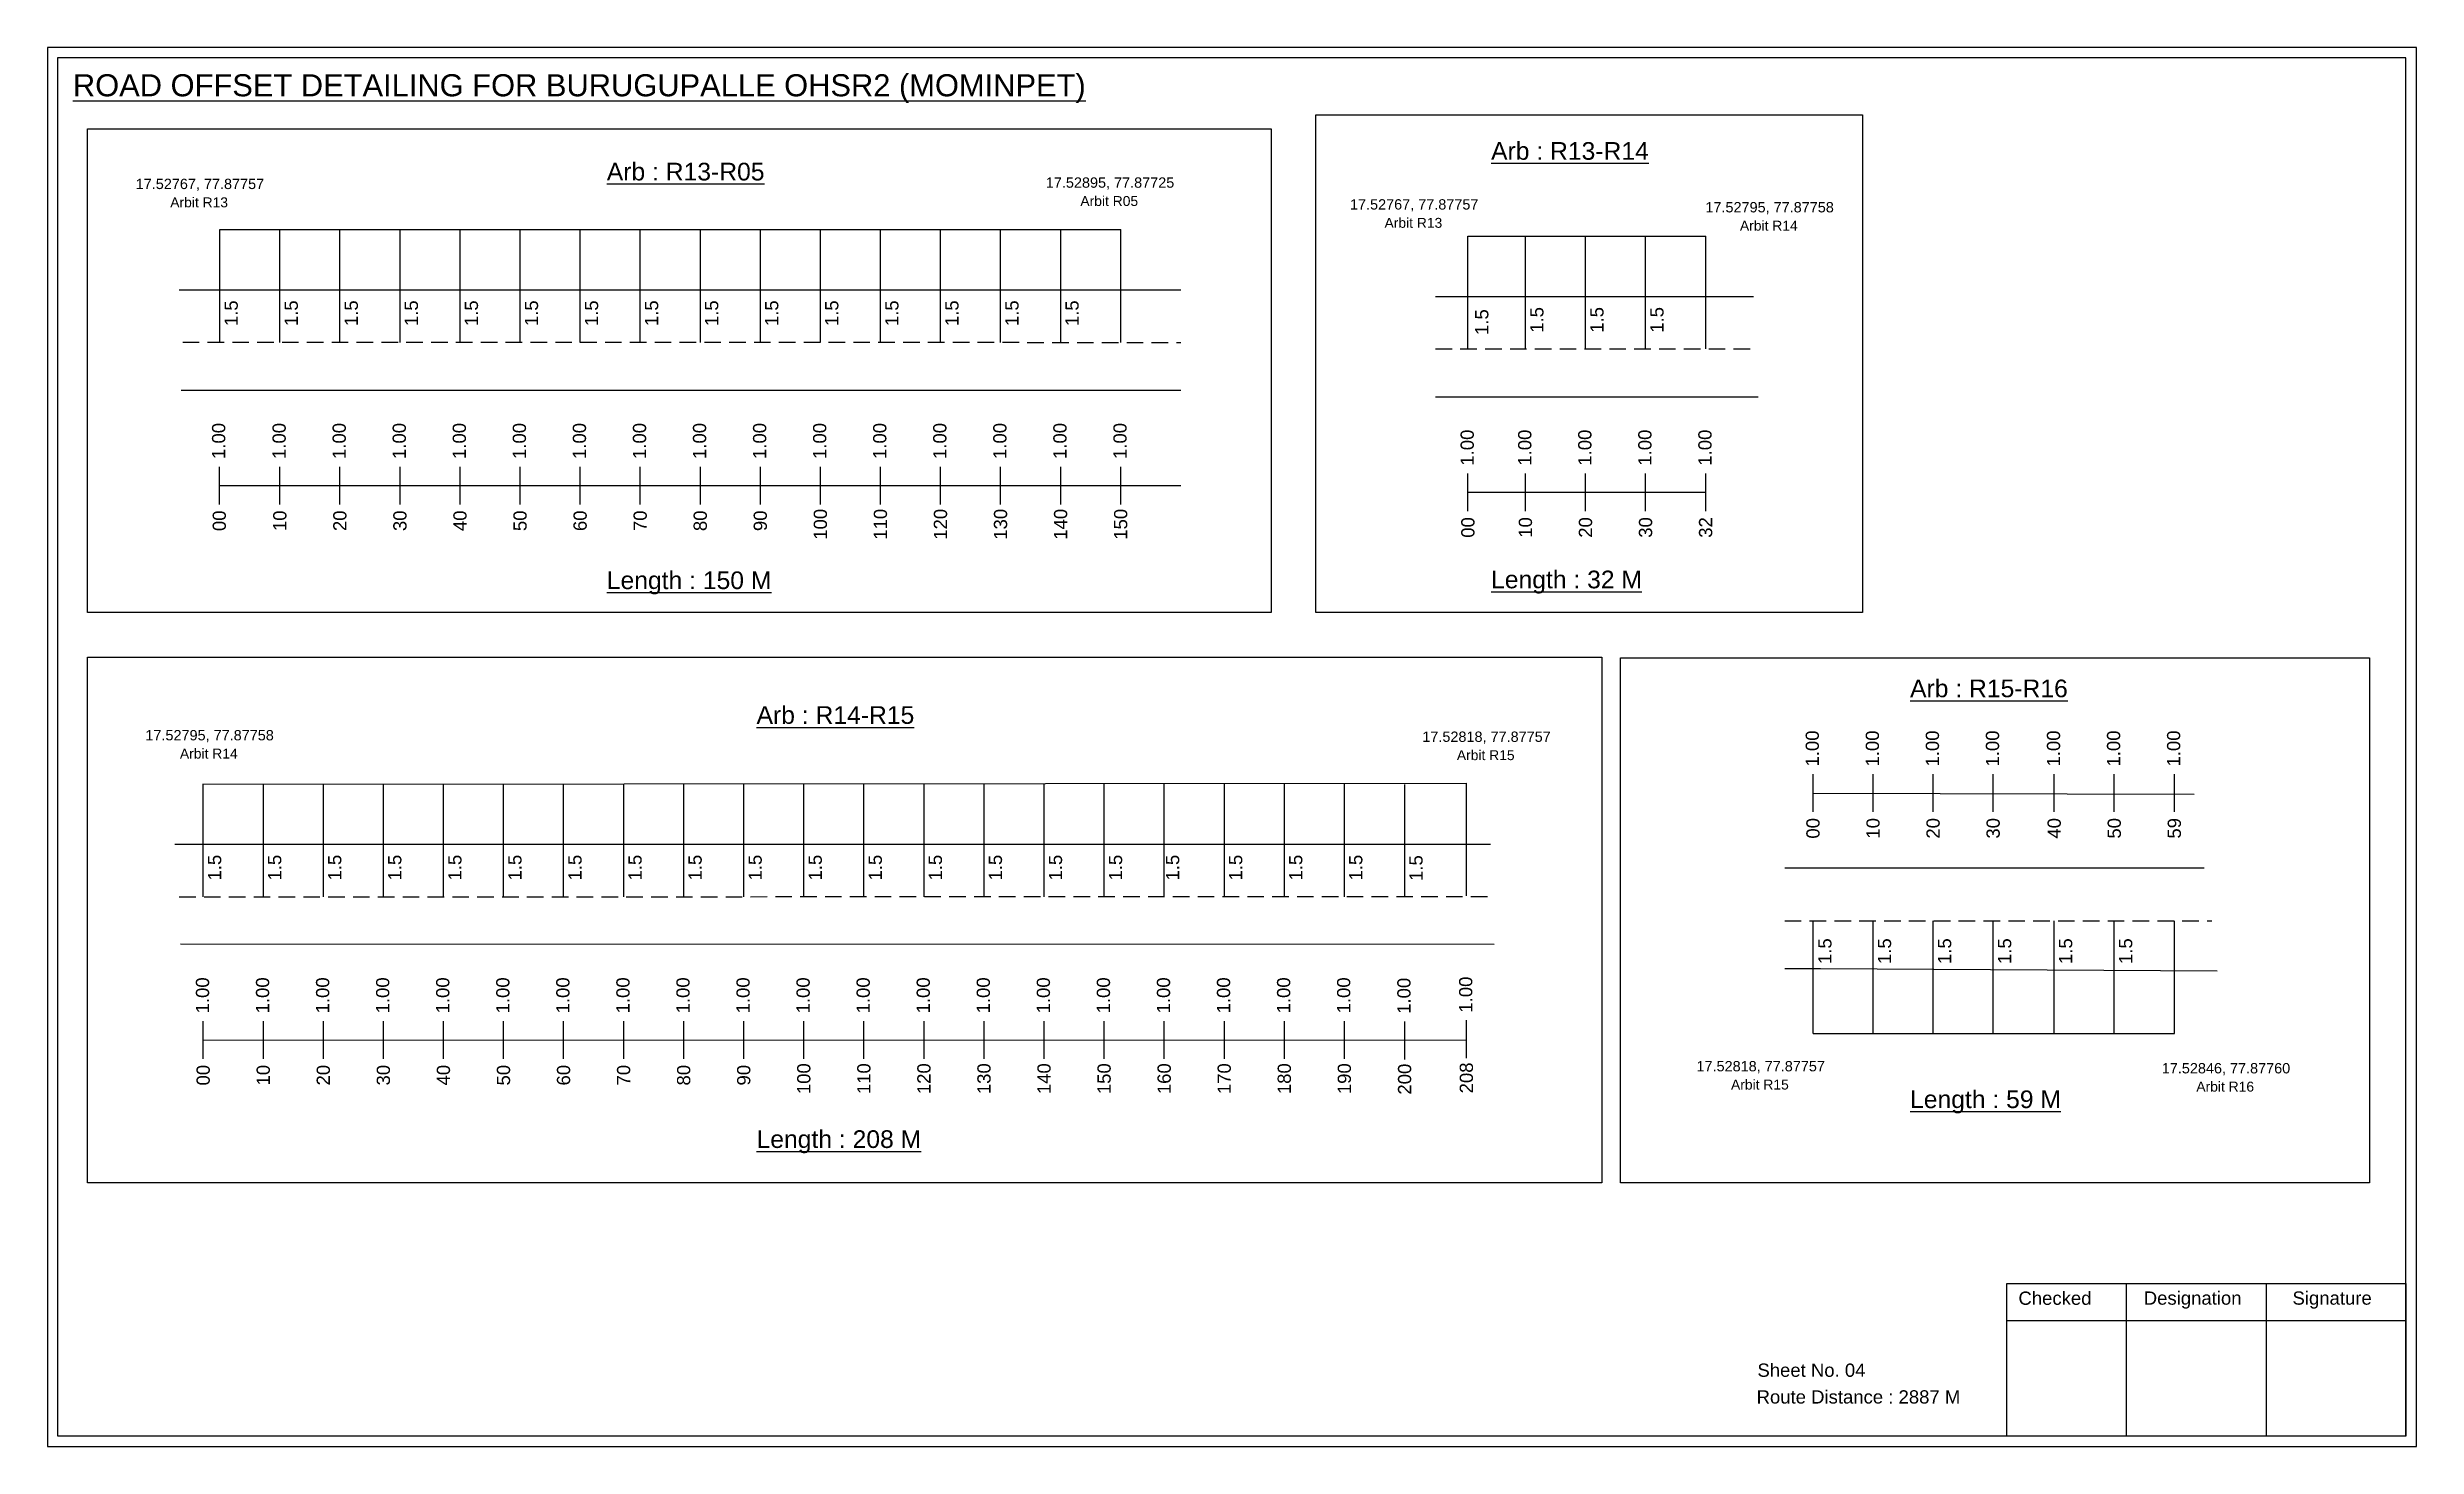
# Model space of a CAD drawing. Header units: inches. Extents: x 1065 to 7171, y 350 to 1611.
# Drawn here: x 5981 to 6517, y 444 to 760 of the extents above; entities that cross this region are included whole.
import ezdxf

# ---------------------------------------------------------------- set-up
doc = ezdxf.new("R2010")
doc.units = ezdxf.units.IN
doc.header["$MEASUREMENT"] = 0
doc.linetypes.add('DASHED2', pattern=[0.375, 0.25, -0.125])
doc.layers.add('PDF_Geometry', color=7, linetype='Continuous')
doc.layers.add('PDF_Text', color=5, linetype='Continuous')
doc.styles.add('PDF Arial', font='arial.ttf')
doc.styles.get("Standard").update_dxf_attribs({"font": 'arial.ttf'})

msp = doc.modelspace()

# ---------------------------------------------------------------- texts
at = {"color": 242, "true_color": 0xcd2027}
for s, height, p in [('%%UROAD OFFSET DETAILING FOR BURUGUPALLE OHSR2 (MOMINPET)', 5, (5986.5, 749.21)), ('%%UArb : R13-R14', 4, (6307.62, 734.85)), ('%%UArb : R13-R05', 4, (6107.39, 730.17)), ('%%ULength : 150 M', 4, (6107.39, 637.67)), ('%%ULength : 32 M', 4, (6307.62, 637.85)), ('%%UArb : R15-R16', 4, (6402.49, 613.19)), ('%%UArb : R14-R15', 4, (6141.3, 607.17)), ('%%ULength : 59 M', 4, (6402.49, 520.19)), ('%%ULength : 208 M', 4, (6141.3, 511.17))]:
    msp.add_text(s, height=height, dxfattribs=at).set_placement(p)
at = {"color": 5}
for s, height, p in [('17.52767, 77.87757', 2.34, (6000.72, 728.22)), ('17.52895, 77.87725', 2.34, (6206.8, 728.52)), ('Arbit R13', 2.246, (6008.54, 724.09)), ('Arbit R05', 2.246, (6214.62, 724.39)), ('17.52767, 77.87757', 2.34, (6275.67, 723.58)), ('17.52795, 77.87758', 2.34, (6356.15, 722.94)), ('Arbit R13', 2.246, (6283.49, 719.45)), ('Arbit R14', 2.246, (6363.97, 718.81)), ('17.52795, 77.87758', 2.34, (6002.91, 603.43)), ('Arbit R14', 2.246, (6010.73, 599.31)), ('17.52818, 77.87757', 2.34, (6292.05, 603.09)), ('Arbit R15', 2.246, (6299.87, 598.96)), ('17.52818, 77.87757', 2.34, (6354.13, 528.51)), ('Arbit R15', 2.246, (6361.95, 524.39)), ('17.52846, 77.87760', 2.34, (6459.49, 528.05)), ('Arbit R16', 2.246, (6467.31, 523.93))]:
    msp.add_text(s, height=height, dxfattribs=at).set_placement(p)
for p in [(6023.83, 697.2), (6037.43, 697.2), (6051.03, 697.2), (6064.63, 697.2), (6078.23, 697.2), (6091.83, 697.2), (6105.43, 697.2), (6119.03, 697.2), (6132.63, 697.2), (6146.23, 697.2), (6159.83, 697.2), (6173.43, 697.2), (6187.03, 697.2), (6200.63, 697.2), (6214.23, 697.2), (6307.01, 695.19), (6319.48, 695.69), (6333.08, 695.69), (6346.68, 695.69), (6020.08, 571.71), (6033.68, 571.71), (6047.28, 571.71), (6060.88, 571.71), (6074.48, 571.71), (6088.08, 571.71), (6101.68, 571.71), (6115.28, 571.71), (6128.88, 571.71), (6142.48, 571.71), (6156.08, 571.71), (6169.68, 571.71), (6183.28, 571.71), (6196.88, 571.71), (6210.48, 571.71), (6224.08, 571.71), (6237, 571.71), (6251.28, 571.71), (6264.88, 571.71), (6278.48, 571.71), (6292.12, 571.61), (6384.7, 552.8), (6398.2, 552.8), (6411.8, 552.8), (6425.4, 552.8), (6439.21, 552.8), (6452.81, 552.8)]:
    msp.add_text('1.5', height=3, rotation=90).set_placement(p)
at = {"color": 217, "true_color": 0x93278f}
for s, p in [('1.00', (6020.99, 667.12)), ('1.00', (6034.69, 667.12)), ('1.00', (6048.29, 667.12)), ('1.00', (6061.89, 667.12)), ('1.00', (6075.49, 667.12)), ('1.00', (6089.09, 667.12)), ('1.00', (6102.69, 667.12)), ('1.00', (6116.29, 667.12)), ('1.00', (6129.89, 667.12)), ('1.00', (6143.49, 667.12)), ('1.00', (6157.09, 667.12)), ('1.00', (6170.69, 667.12)), ('1.00', (6184.29, 667.12)), ('1.00', (6197.89, 667.12)), ('1.00', (6211.49, 667.12)), ('1.00', (6225.09, 667.12)), ('1.00', (6303.71, 665.61)), ('1.00', (6316.74, 665.61)), ('1.00', (6330.34, 665.61)), ('1.00', (6343.94, 665.61)), ('1.00', (6357.54, 665.61)), ('00', (6021.14, 650.8)), ('10', (6034.84, 650.8)), ('20', (6048.44, 650.8)), ('30', (6062.04, 650.8)), ('40', (6075.64, 650.8)), ('50', (6089.24, 650.8)), ('60', (6102.84, 650.8)), ('70', (6116.44, 650.8)), ('80', (6130.04, 650.8)), ('90', (6143.64, 650.8)), ('100', (6157.24, 648.84)), ('110', (6170.84, 648.84)), ('120', (6184.44, 648.84)), ('130', (6198.04, 648.84)), ('140', (6211.64, 648.84)), ('150', (6225.24, 648.84)), ('00', (6303.86, 649.29)), ('10', (6316.89, 649.29)), ('20', (6330.49, 649.29)), ('30', (6344.09, 649.29)), ('32', (6357.69, 649.29)), ('1.00', (6381.85, 597.51)), ('1.00', (6395.45, 597.51)), ('1.00', (6409.05, 597.51)), ('1.00', (6422.65, 597.51)), ('1.00', (6436.47, 597.51)), ('1.00', (6450.07, 597.51)), ('1.00', (6463.67, 597.51)), ('00', (6382, 581.19)), ('10', (6395.6, 581.19)), ('20', (6409.2, 581.19)), ('30', (6422.8, 581.19)), ('40', (6436.62, 581.19)), ('50', (6450.22, 581.19)), ('59', (6463.82, 581.19)), ('1.00', (6017.34, 541.63)), ('1.00', (6030.94, 541.63)), ('1.00', (6044.54, 541.63)), ('1.00', (6058.14, 541.63)), ('1.00', (6071.74, 541.63)), ('1.00', (6085.34, 541.63)), ('1.00', (6098.94, 541.63)), ('1.00', (6112.54, 541.63)), ('1.00', (6126.14, 541.63)), ('1.00', (6139.74, 541.63)), ('1.00', (6153.34, 541.63)), ('1.00', (6166.94, 541.63)), ('1.00', (6180.54, 541.63)), ('1.00', (6194.14, 541.63)), ('1.00', (6207.74, 541.63)), ('1.00', (6221.34, 541.63)), ('1.00', (6234.94, 541.63)), ('1.00', (6248.54, 541.63)), ('1.00', (6262.14, 541.63)), ('1.00', (6275.74, 541.63)), ('1.00', (6289.38, 541.53)), ('1.00', (6303.37, 541.8)), ('00', (6017.49, 525.31)), ('10', (6031.09, 525.31)), ('20', (6044.69, 525.31)), ('30', (6058.29, 525.31)), ('40', (6071.89, 525.31)), ('50', (6085.49, 525.31)), ('60', (6099.09, 525.31)), ('70', (6112.69, 525.31)), ('80', (6126.29, 525.31)), ('90', (6139.89, 525.31)), ('100', (6153.49, 523.35)), ('110', (6167.09, 523.35)), ('120', (6180.69, 523.35)), ('130', (6194.29, 523.35)), ('140', (6207.89, 523.35)), ('150', (6221.49, 523.35)), ('160', (6235.09, 523.35)), ('170', (6248.69, 523.35)), ('180', (6262.29, 523.35)), ('190', (6275.89, 523.35)), ('200', (6289.53, 523.25)), ('208', (6303.52, 523.53))]:
    msp.add_text(s, height=3, rotation=90, dxfattribs=at).set_placement(p)
for s, p in [('Sheet No. 04', (6367.93, 459.37)), ('Route Distance : 2887 M', (6367.74, 453.32))]:
    msp.add_text(s, height=3).set_placement(p)
at = {"layer": 'PDF_Text', "color": 7, "attachment_point": 7, "style": 'PDF Arial'}
for s, insert, char_height in [('Checked', (6427.03, 475.62), 3.001), ('Designation', (6455.41, 474.79), 3.0006), ('Signature', (6489.09, 474.79), 3.001)]:
    msp.add_mtext(s, dxfattribs=dict(at, insert=insert, char_height=char_height))

# ---------------------------------------------------------------- linework, layer by layer
at = {"color": 5}
for p, q in [((6019.77, 719.06), (6223.77, 719.06)), ((6302.38, 717.55), (6356.21, 717.55)), ((6016.02, 593.55), (6302.04, 593.74)), ((6380.53, 537.07), (6462.34, 537.1))]:
    msp.add_line(p, q, dxfattribs=at)
for p, q in [((6019.77, 693.52), (6019.77, 719.06)), ((6033.37, 693.52), (6033.37, 719.06)), ((6046.97, 693.52), (6046.97, 719.06)), ((6060.57, 693.52), (6060.57, 719.06)), ((6074.17, 693.52), (6074.17, 719.06)), ((6087.77, 693.52), (6087.77, 719.06)), ((6101.37, 693.52), (6101.37, 719.06)), ((6114.97, 693.52), (6114.97, 719.06)), ((6128.57, 693.52), (6128.57, 719.06)), ((6142.17, 693.52), (6142.17, 719.06)), ((6155.77, 693.52), (6155.77, 719.06)), ((6169.37, 693.52), (6169.37, 719.06)), ((6182.97, 693.52), (6182.97, 719.06)), ((6196.57, 693.52), (6196.57, 719.06)), ((6210.17, 693.52), (6210.17, 719.06)), ((6223.77, 693.52), (6223.77, 719.06)), ((6302.38, 692.02), (6302.38, 717.55)), ((6315.41, 692.02), (6315.41, 717.55)), ((6329.01, 692.02), (6329.01, 717.55)), ((6342.61, 692.02), (6342.61, 717.55)), ((6356.21, 692.02), (6356.21, 717.55)), ((6010.57, 705.4), (6237.37, 705.4)), ((6295.03, 703.9), (6367.07, 703.9)), ((6011.04, 682.72), (6237.37, 682.68)), ((6295.03, 681.22), (6368.07, 681.22)), ((6016.02, 568.03), (6016.02, 593.57)), ((6029.62, 568.03), (6029.62, 593.57)), ((6043.22, 568.03), (6043.22, 593.57)), ((6056.82, 568.03), (6056.82, 593.57)), ((6070.42, 568.03), (6070.42, 593.57)), ((6084.02, 568.03), (6084.02, 593.57)), ((6097.62, 568.03), (6097.62, 593.57)), ((6111.22, 568.03), (6111.22, 593.57)), ((6124.82, 568.03), (6124.82, 593.57)), ((6138.42, 568.03), (6138.42, 593.57)), ((6152.02, 568.03), (6152.02, 593.57)), ((6165.62, 568.03), (6165.62, 593.57)), ((6179.22, 568.03), (6179.22, 593.57)), ((6192.82, 568.03), (6192.82, 593.57)), ((6206.42, 568.03), (6206.42, 593.57)), ((6220.02, 568.03), (6220.02, 593.57)), ((6233.62, 568.03), (6233.62, 593.57)), ((6247.22, 568.03), (6247.22, 593.57)), ((6260.82, 568.03), (6260.82, 593.57)), ((6274.42, 568.03), (6274.42, 593.57)), ((6288.06, 568.2), (6288.06, 593.47)), ((6302.04, 568.21), (6302.04, 593.74)), ((6009.6, 579.92), (6307.45, 579.92)), ((6469.08, 574.49), (6374.12, 574.49)), ((6380.53, 537.07), (6380.53, 562.61)), ((6394.13, 537.07), (6394.13, 562.61)), ((6407.73, 537.07), (6407.73, 562.61)), ((6421.33, 537.07), (6421.33, 562.61)), ((6435.14, 537.07), (6435.14, 562.61)), ((6448.74, 537.07), (6448.74, 562.61)), ((6462.34, 537.07), (6462.34, 562.61)), ((6010.85, 557.35), (6308.35, 557.31))]:
    msp.add_line(p, q)
at = {"linetype": 'DASHED2', "ltscale": 15}
for p, q in [((6011.36, 693.56), (6237.37, 693.52)), ((6295.03, 692.02), (6367.57, 692.02)), ((6010.56, 568.03), (6307.05, 568.08)), ((6374.12, 562.61), (6470.8, 562.61))]:
    msp.add_line(p, q, dxfattribs=at)
at = {"color": 217, "true_color": 0x93278f}
for p, q in [((6019.66, 656.82), (6019.66, 665.38)), ((6033.37, 656.82), (6033.37, 665.38)), ((6046.97, 656.82), (6046.97, 665.38)), ((6060.57, 656.82), (6060.57, 665.38)), ((6074.17, 656.82), (6074.17, 665.38)), ((6087.77, 656.82), (6087.77, 665.38)), ((6101.37, 656.82), (6101.37, 665.38)), ((6114.97, 656.82), (6114.97, 665.38)), ((6128.57, 656.82), (6128.57, 665.38)), ((6142.17, 656.82), (6142.17, 665.38)), ((6155.77, 656.82), (6155.77, 665.38)), ((6169.37, 656.82), (6169.37, 665.38)), ((6182.97, 656.82), (6182.97, 665.38)), ((6196.57, 656.82), (6196.57, 665.38)), ((6210.17, 656.82), (6210.17, 665.38)), ((6223.77, 656.82), (6223.77, 665.38)), ((6019.77, 661.09), (6237.37, 661.13)), ((6302.38, 655.32), (6302.38, 663.87)), ((6315.41, 655.32), (6315.41, 663.87)), ((6329.01, 655.32), (6329.01, 663.87)), ((6342.61, 655.32), (6342.61, 663.87)), ((6356.21, 655.32), (6356.21, 663.87)), ((6302.38, 659.59), (6356.21, 659.6)), ((6380.53, 587.22), (6380.53, 595.77)), ((6394.13, 587.22), (6394.13, 595.77)), ((6407.73, 587.22), (6407.73, 595.77)), ((6421.33, 587.22), (6421.33, 595.77)), ((6435.14, 587.22), (6435.14, 595.77)), ((6448.74, 587.22), (6448.74, 595.77)), ((6462.34, 587.22), (6462.34, 595.77)), ((6380.53, 591.48), (6466.85, 591.25)), ((6016.02, 531.33), (6016.02, 539.89)), ((6029.62, 531.33), (6029.62, 539.89)), ((6043.22, 531.33), (6043.22, 539.89)), ((6056.82, 531.33), (6056.82, 539.89)), ((6070.42, 531.33), (6070.42, 539.89)), ((6084.02, 531.33), (6084.02, 539.89)), ((6097.62, 531.33), (6097.62, 539.89)), ((6111.22, 531.33), (6111.22, 539.89)), ((6124.82, 531.33), (6124.82, 539.89)), ((6138.42, 531.33), (6138.42, 539.89)), ((6152.02, 531.33), (6152.02, 539.89)), ((6165.62, 531.33), (6165.62, 539.89)), ((6179.22, 531.33), (6179.22, 539.89)), ((6192.82, 531.33), (6192.82, 539.89)), ((6206.42, 531.33), (6206.42, 539.89)), ((6220.02, 531.33), (6220.02, 539.89)), ((6233.62, 531.33), (6233.62, 539.89)), ((6247.22, 531.33), (6247.22, 539.89)), ((6260.82, 531.33), (6260.82, 539.89)), ((6274.42, 531.33), (6274.42, 539.89)), ((6288.06, 531.23), (6288.06, 539.79)), ((6302.04, 531.51), (6302.04, 540.07)), ((6016.02, 535.6), (6302.04, 535.66))]:
    msp.add_line(p, q, dxfattribs=at)
for points in [[(5989.78, 741.87), (6257.86, 741.87), (6257.86, 632.36), (5989.78, 632.36)], [(6267.92, 745.04), (6391.72, 745.04), (6391.72, 632.36), (6267.92, 632.36)], [(5989.78, 622.29), (6332.69, 622.29), (6332.69, 503.3), (5989.78, 503.3)], [(6336.9, 622.12), (6506.51, 622.12), (6506.51, 503.3), (6336.9, 503.3)]]:
    msp.add_lwpolyline(points, close=True)
msp.add_lwpolyline([(6374.12, 551.81), (6382.18, 551.81), (6472.03, 551.3)])
at = {"layer": 'PDF_Geometry'}
for points in [[(5980.72, 760.28), (5980.72, 443.57), (6517.19, 443.57), (6517.19, 760.28)], [(5983.04, 757.96), (5983.04, 445.99), (6514.77, 445.99), (6514.77, 757.96)]]:
    msp.add_lwpolyline(points, close=True, dxfattribs=at)
at = {"layer": 'PDF_Geometry', "color": 242, "true_color": 0xcc1f26}
msp.add_lwpolyline([(6514.77, 445.9), (6424.43, 445.9), (6424.43, 480.51), (6514.77, 480.51)], close=True, dxfattribs=at)
for points in [[(6451.41, 480.51), (6451.41, 445.9)], [(6483.14, 480.51), (6483.14, 445.9)], [(6424.43, 472.14), (6514.77, 472.14)]]:
    msp.add_lwpolyline(points, dxfattribs=at)

msp.set_redraw_order([(e.dxf.handle, doc.entitydb.next_handle()) for e in msp.query("TEXT MTEXT ATTDEF DIMENSION ARC_DIMENSION")])  # texts and dimensions are drawn at this point

doc.saveas('drawing.dxf')
